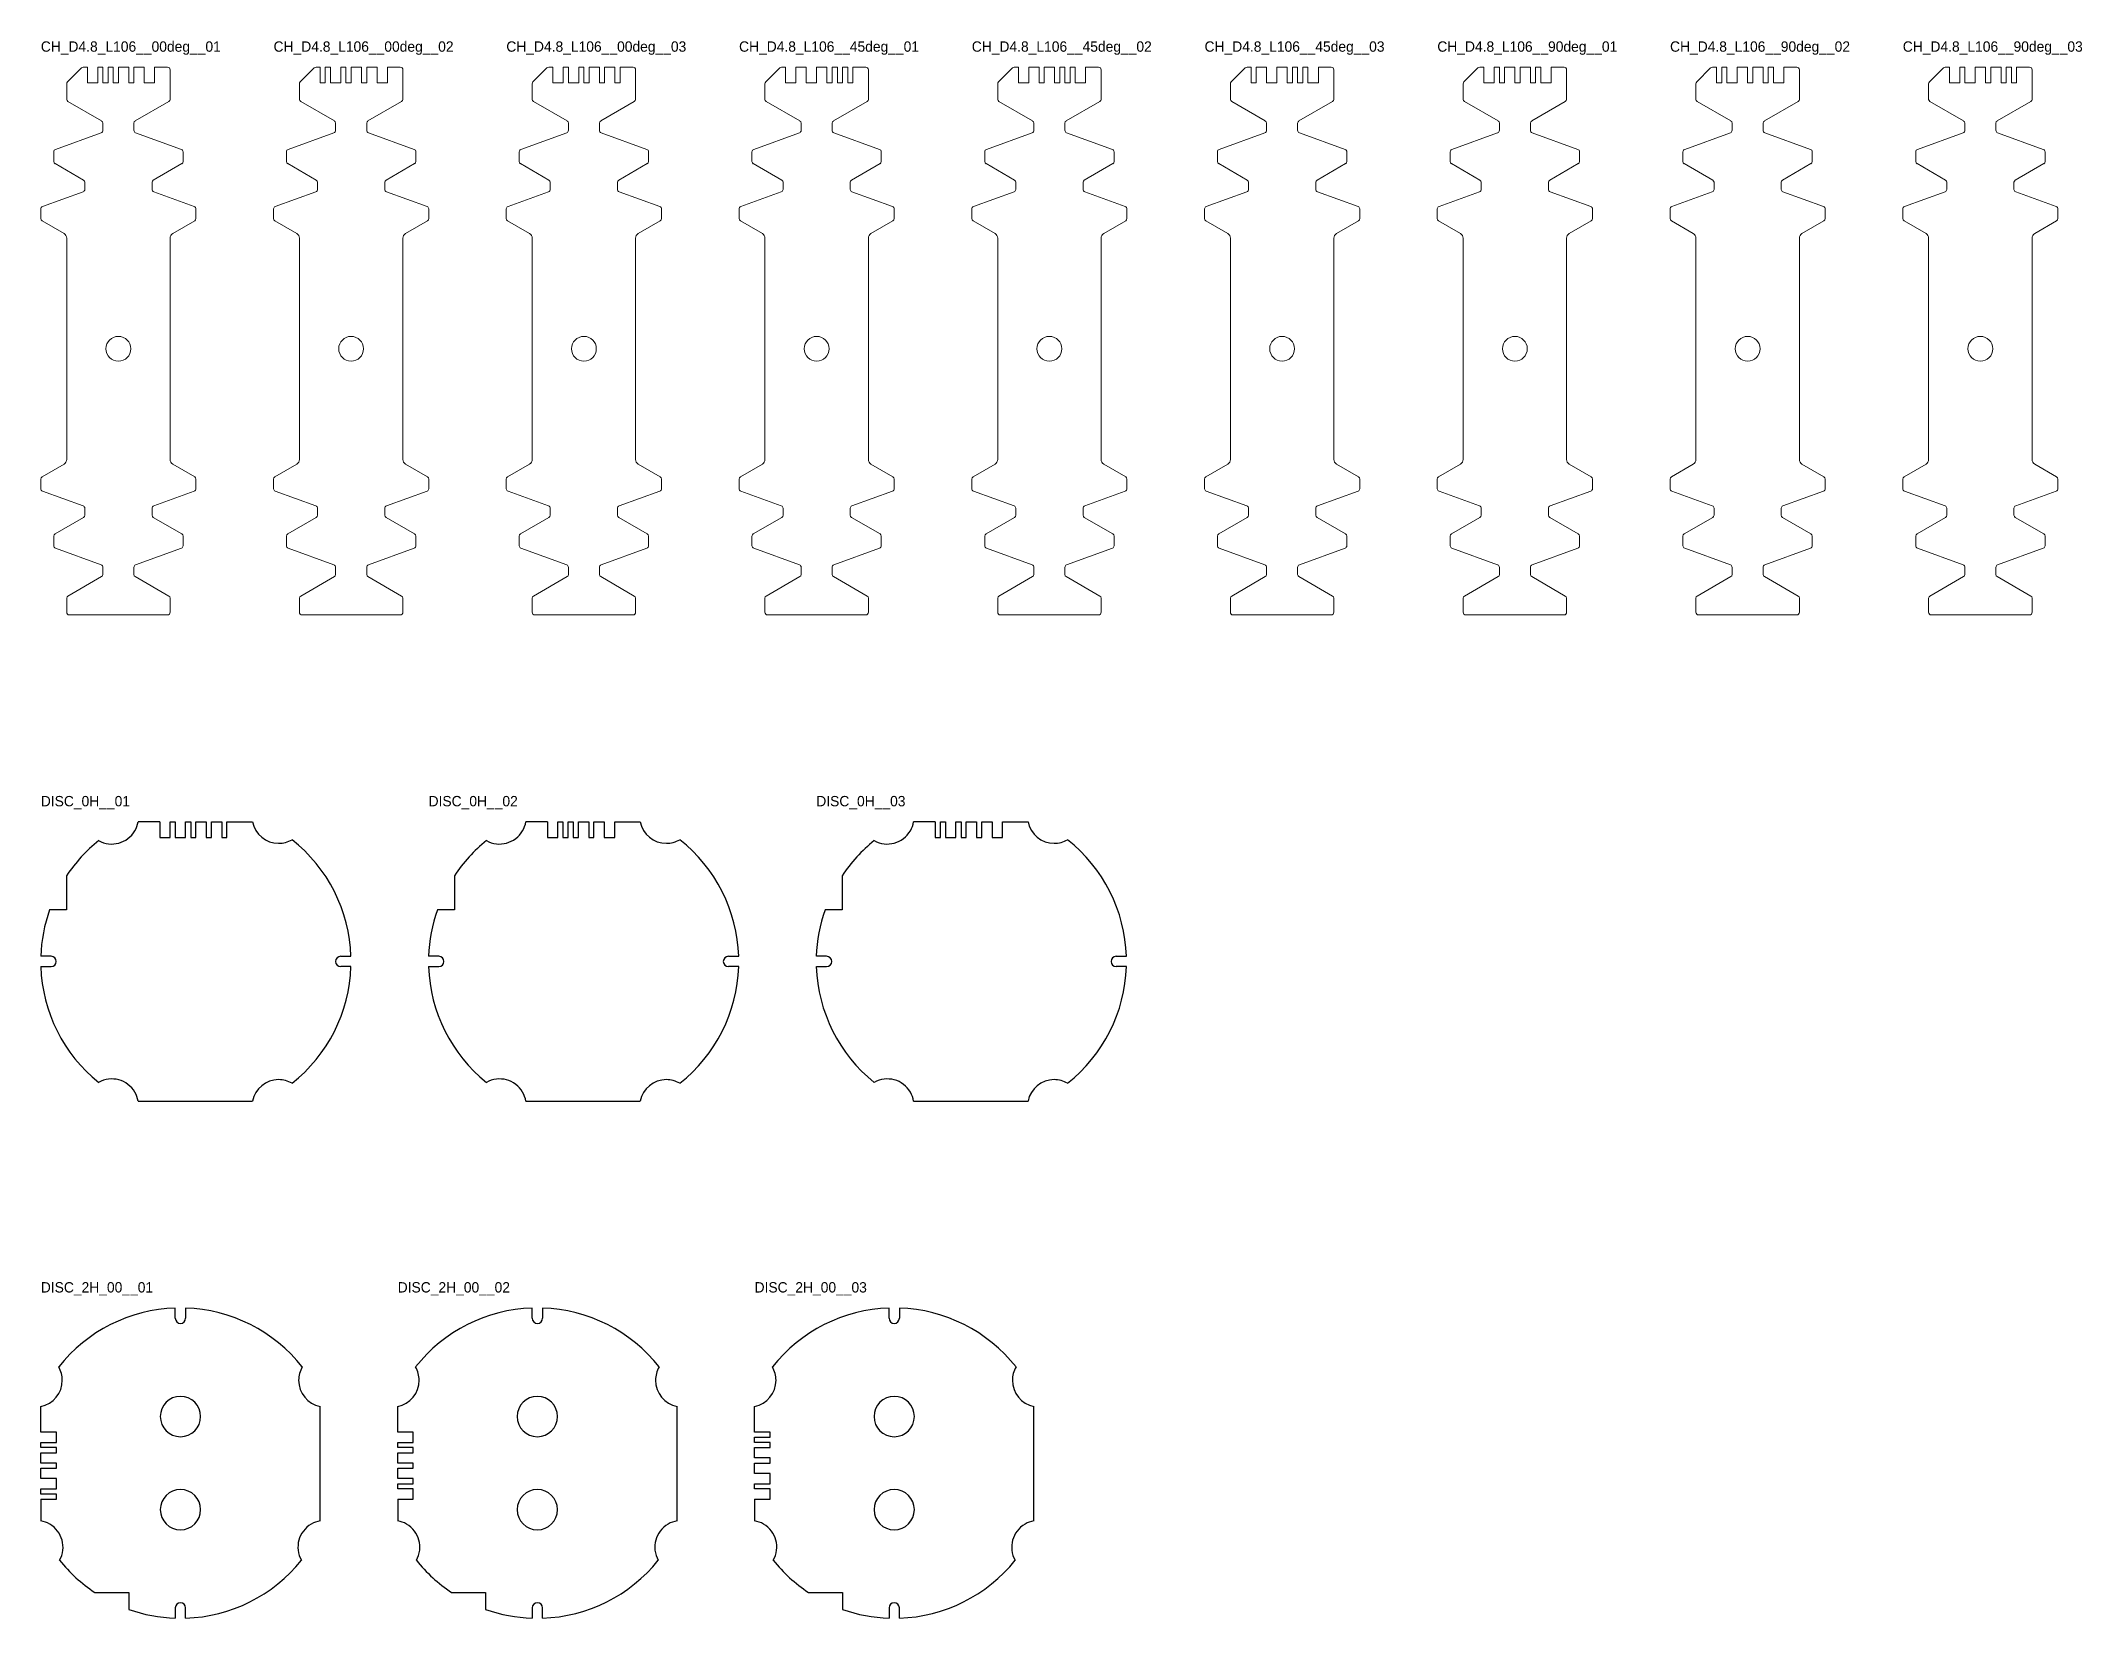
# Model space of a CAD drawing. Header units: millimetres. Extents: x 0 to 885, y -1242 to 5.
# Drawn here: x 0 to 394.7, y -299.9 to 5.1 of the extents above; entities that cross this region are included whole.
import ezdxf

# ---------------------------------------------------------------- set-up
doc = ezdxf.new("R2010")
doc.units = ezdxf.units.MM
for name, color, linetype in [('LABEL', 7, 'Continuous'), ('Q3_NORMAL', 3, 'Continuous'), ('Q4_MEDIUM', 4, 'Continuous'), ('Q5_HIGH', 5, 'Continuous')]:
    doc.layers.add(name, color=color, linetype=linetype)

msp = doc.modelspace()

# ---------------------------------------------------------------- texts
at = {"layer": 'LABEL'}
for s, p in [('CH_D4.8_L106__00deg__01', (0, 3)), ('CH_D4.8_L106__00deg__02', (45, 3)), ('CH_D4.8_L106__00deg__03', (90, 3)), ('CH_D4.8_L106__45deg__01', (135, 3)), ('CH_D4.8_L106__45deg__02', (180, 3)), ('CH_D4.8_L106__45deg__03', (225, 3)), ('CH_D4.8_L106__90deg__01', (270, 3)), ('CH_D4.8_L106__90deg__02', (315, 3)), ('CH_D4.8_L106__90deg__03', (360, 3)), ('DISC_0H__01', (0, -142.89)), ('DISC_0H__02', (74.97, -142.89)), ('DISC_0H__03', (149.93, -142.89)), ('DISC_2H_00__01', (0, -236.89)), ('DISC_2H_00__02', (69, -236.89)), ('DISC_2H_00__03', (138, -236.89))]:
    msp.add_text(s, height=2, dxfattribs=at).set_placement(p)

# ---------------------------------------------------------------- blocks, each defined once
blk = doc.blocks.new('CH_D4.8_L106__00deg__01')
at = {"layer": 'Q3_NORMAL', "color": 3, "lineweight": 13}
for p, q in [((-9.85, 50.09), (-7.15, 52.8)), ((-6.79, 52.94), (-6, 52.94)), ((7, 52.94), (9.5, 52.94))]:
    blk.add_line(p, q, dxfattribs=at)
at = {"layer": 'Q3_NORMAL', "color": 3, "linetype": 'Continuous', "lineweight": 13}
for p, q in [((10, 52.44), (10, 46.73)), ((-10, 49.74), (-10, 46.73)), ((-3.33, 40.28), (-12.17, 37.06)), ((-3, 42.11), (-3, 40.75)), ((3, 42.11), (3, 40.75)), ((3.33, 40.28), (12.17, 37.06)), ((-12.5, 36.59), (-12.5, 34.73)), ((12.5, 36.59), (12.5, 34.73)), ((-6.83, 28.86), (-14.67, 26.01)), ((-6.5, 30.69), (-6.5, 29.33)), ((6.5, 30.69), (6.5, 29.33)), ((6.83, 28.86), (14.67, 26.01)), ((-15, 25.54), (-15, 23.68)), ((15, 25.54), (15, 23.68)), ((-15, -28.54), (-15, -26.68)), ((15, -28.54), (15, -26.68)), ((-6.83, -31.86), (-14.67, -29.01)), ((6.83, -31.86), (14.67, -29.01)), ((-6.5, -33.69), (-6.5, -32.33)), ((6.5, -33.69), (6.5, -32.33)), ((-12.5, -39.59), (-12.5, -37.73)), ((12.5, -39.59), (12.5, -37.73)), ((-3.33, -43.28), (-12.17, -40.06)), ((3.33, -43.28), (12.17, -40.06)), ((-3, -45.11), (-3, -43.75)), ((3, -45.11), (3, -43.75)), ((-10, -52.44), (-10, -49.73)), ((10, -52.44), (10, -49.73)), ((9.5, -52.94), (-9.5, -52.94))]:
    blk.add_line(p, q, dxfattribs=at)
at = {"layer": 'Q3_NORMAL', "color": 3, "lineweight": 13}
for centre, start, end in [((-6.79, 52.44), 90, 135), ((9.5, 52.44), 0, 90), ((-9.5, 49.74), 135, 180)]:
    blk.add_arc(centre, 0.5, start, end, dxfattribs=at)
at = {"layer": 'Q3_NORMAL', "color": 3, "linetype": 'Continuous', "lineweight": 13}
for centre, start, end in [((-9.5, 46.73), 180, -120), ((9.5, 46.73), -60, 0), ((-3.5, 40.75), -70, 0), ((-3.5, 42.11), 0, 60), ((3.5, 42.11), 120, 180), ((3.5, 40.75), 180, -110), ((-12, 36.59), 110, 180), ((12, 36.59), 0, 70), ((-12, 34.73), 180, -120), ((12, 34.73), -60, 0), ((-7, 29.33), -70, 0), ((-7, 30.69), 0, 60), ((7, 30.69), 120, 180), ((7, 29.33), 180, -110), ((-14.5, 25.54), 110, 180), ((14.5, 25.54), 0, 70), ((-14.5, 23.68), 180, -120), ((14.5, 23.68), -60, 0), ((-14.5, -26.68), 120, 180), ((14.5, -26.68), 0, 60), ((-14.5, -28.54), 180, -110), ((14.5, -28.54), -70, 0), ((-7, -32.33), 0, 70), ((-7, -33.69), -60, 0), ((7, -32.33), 110, 180), ((7, -33.69), 180, -120), ((-12, -37.73), 120, 180), ((12, -37.73), 0, 60), ((-12, -39.59), 180, -110), ((-3.5, -43.75), 0, 70), ((3.5, -43.75), 110, 180), ((12, -39.59), -70, 0), ((-3.5, -45.11), -60, 0), ((3.5, -45.11), 180, -120), ((-9.5, -49.73), 120, 180), ((9.5, -49.73), 0, 60), ((-9.5, -52.44), 180, -90), ((9.5, -52.44), -90, 0)]:
    blk.add_arc(centre, 0.5, start, end, dxfattribs=at)
at = {"layer": 'Q4_MEDIUM', "color": 4, "linetype": 'Continuous', "lineweight": 13}
for p, q in [((-9.75, 46.3), (-3.25, 42.55)), ((9.75, 46.3), (3.25, 42.55)), ((-12.25, 34.3), (-6.75, 31.12)), ((12.25, 34.3), (6.75, 31.12)), ((-14.75, 23.24), (-10.5, 20.79)), ((-10, 19.92), (-10, -22.92)), ((10, 19.92), (10, -22.92)), ((14.75, 23.24), (10.5, 20.79)), ((-14.75, -26.24), (-10.5, -23.79)), ((14.75, -26.24), (10.5, -23.79)), ((-12.25, -37.3), (-6.75, -34.12)), ((12.25, -37.3), (6.75, -34.12)), ((-9.75, -49.3), (-3.25, -45.55)), ((9.75, -49.3), (3.25, -45.55))]:
    blk.add_line(p, q, dxfattribs=at)
for centre, start, end in [((-11, 19.92), 0, 60), ((11, 19.92), 120, 180), ((-11, -22.92), -60, 0), ((11, -22.92), 180, -120)]:
    blk.add_arc(centre, 1, start, end, dxfattribs=at)
at = {"layer": 'Q5_HIGH', "color": 5, "lineweight": 13}
for p, q in [((-6, 52.94), (-6, 49.94)), ((-4, 49.94), (-4, 52.94)), ((-4, 52.94), (-3, 52.94)), ((-3, 52.94), (-3, 49.94)), ((-2, 49.94), (-2, 52.94)), ((-2, 52.94), (-1, 52.94)), ((-1, 52.94), (-1, 49.94)), ((0, 49.94), (0, 52.94)), ((0, 52.94), (2, 52.94)), ((2, 52.94), (2, 49.94)), ((3, 49.94), (3, 52.94)), ((3, 52.94), (5, 52.94)), ((5, 52.94), (5, 49.94)), ((7, 49.94), (7, 52.94)), ((-6, 49.94), (-4, 49.94)), ((-3, 49.94), (-2, 49.94)), ((-1, 49.94), (0, 49.94)), ((2, 49.94), (3, 49.94)), ((5, 49.94), (7, 49.94))]:
    blk.add_line(p, q, dxfattribs=at)
at = {"layer": 'Q5_HIGH', "color": 5, "linetype": 'Continuous', "lineweight": 13}
blk.add_circle((0, -1.5), 2.4, dxfattribs=at)
blk = doc.blocks.new('CH_D4.8_L106__00deg__02')
at = {"layer": 'Q3_NORMAL', "color": 3, "lineweight": 13}
for p, q in [((-9.85, 50.09), (-7.15, 52.8)), ((-6.79, 52.94), (-6, 52.94)), ((7, 52.94), (9.5, 52.94))]:
    blk.add_line(p, q, dxfattribs=at)
at = {"layer": 'Q3_NORMAL', "color": 3, "linetype": 'Continuous', "lineweight": 13}
for p, q in [((10, 52.44), (10, 46.73)), ((-10, 49.74), (-10, 46.73)), ((-3.33, 40.28), (-12.17, 37.06)), ((-3, 42.11), (-3, 40.75)), ((3, 42.11), (3, 40.75)), ((3.33, 40.28), (12.17, 37.06)), ((-12.5, 36.59), (-12.5, 34.73)), ((12.5, 36.59), (12.5, 34.73)), ((-6.83, 28.86), (-14.67, 26.01)), ((-6.5, 30.69), (-6.5, 29.33)), ((6.5, 30.69), (6.5, 29.33)), ((6.83, 28.86), (14.67, 26.01)), ((-15, 25.54), (-15, 23.68)), ((15, 25.54), (15, 23.68)), ((-15, -28.54), (-15, -26.68)), ((15, -28.54), (15, -26.68)), ((-6.83, -31.86), (-14.67, -29.01)), ((6.83, -31.86), (14.67, -29.01)), ((-6.5, -33.69), (-6.5, -32.33)), ((6.5, -33.69), (6.5, -32.33)), ((-12.5, -39.59), (-12.5, -37.73)), ((12.5, -39.59), (12.5, -37.73)), ((-3.33, -43.28), (-12.17, -40.06)), ((3.33, -43.28), (12.17, -40.06)), ((-3, -45.11), (-3, -43.75)), ((3, -45.11), (3, -43.75)), ((-10, -52.44), (-10, -49.73)), ((10, -52.44), (10, -49.73)), ((9.5, -52.94), (-9.5, -52.94))]:
    blk.add_line(p, q, dxfattribs=at)
at = {"layer": 'Q3_NORMAL', "color": 3, "lineweight": 13}
for centre, start, end in [((-6.79, 52.44), 90, 135), ((9.5, 52.44), 0, 90), ((-9.5, 49.74), 135, 180)]:
    blk.add_arc(centre, 0.5, start, end, dxfattribs=at)
at = {"layer": 'Q3_NORMAL', "color": 3, "linetype": 'Continuous', "lineweight": 13}
for centre, start, end in [((-9.5, 46.73), 180, -120), ((9.5, 46.73), -60, 0), ((-3.5, 40.75), -70, 0), ((-3.5, 42.11), 0, 60), ((3.5, 42.11), 120, 180), ((3.5, 40.75), 180, -110), ((-12, 36.59), 110, 180), ((12, 36.59), 0, 70), ((-12, 34.73), 180, -120), ((12, 34.73), -60, 0), ((-7, 29.33), -70, 0), ((-7, 30.69), 0, 60), ((7, 30.69), 120, 180), ((7, 29.33), 180, -110), ((-14.5, 25.54), 110, 180), ((14.5, 25.54), 0, 70), ((-14.5, 23.68), 180, -120), ((14.5, 23.68), -60, 0), ((-14.5, -26.68), 120, 180), ((14.5, -26.68), 0, 60), ((-14.5, -28.54), 180, -110), ((14.5, -28.54), -70, 0), ((-7, -32.33), 0, 70), ((-7, -33.69), -60, 0), ((7, -32.33), 110, 180), ((7, -33.69), 180, -120), ((-12, -37.73), 120, 180), ((12, -37.73), 0, 60), ((-12, -39.59), 180, -110), ((-3.5, -43.75), 0, 70), ((3.5, -43.75), 110, 180), ((12, -39.59), -70, 0), ((-3.5, -45.11), -60, 0), ((3.5, -45.11), 180, -120), ((-9.5, -49.73), 120, 180), ((9.5, -49.73), 0, 60), ((-9.5, -52.44), 180, -90), ((9.5, -52.44), -90, 0)]:
    blk.add_arc(centre, 0.5, start, end, dxfattribs=at)
at = {"layer": 'Q4_MEDIUM', "color": 4, "linetype": 'Continuous', "lineweight": 13}
for p, q in [((-9.75, 46.3), (-3.25, 42.55)), ((9.75, 46.3), (3.25, 42.55)), ((-12.25, 34.3), (-6.75, 31.12)), ((12.25, 34.3), (6.75, 31.12)), ((-14.75, 23.24), (-10.5, 20.79)), ((-10, 19.92), (-10, -22.92)), ((10, 19.92), (10, -22.92)), ((14.75, 23.24), (10.5, 20.79)), ((-14.75, -26.24), (-10.5, -23.79)), ((14.75, -26.24), (10.5, -23.79)), ((-12.25, -37.3), (-6.75, -34.12)), ((12.25, -37.3), (6.75, -34.12)), ((-9.75, -49.3), (-3.25, -45.55)), ((9.75, -49.3), (3.25, -45.55))]:
    blk.add_line(p, q, dxfattribs=at)
for centre, start, end in [((-11, 19.92), 0, 60), ((11, 19.92), 120, 180), ((-11, -22.92), -60, 0), ((11, -22.92), 180, -120)]:
    blk.add_arc(centre, 1, start, end, dxfattribs=at)
at = {"layer": 'Q5_HIGH', "color": 5, "lineweight": 13}
for p, q in [((-6, 52.94), (-6, 49.94)), ((-5, 49.94), (-5, 52.94)), ((-5, 52.94), (-4, 52.94)), ((-4, 52.94), (-4, 49.94)), ((-2, 49.94), (-2, 52.94)), ((-2, 52.94), (-1, 52.94)), ((-1, 52.94), (-1, 49.94)), ((0, 49.94), (0, 52.94)), ((0, 52.94), (2, 52.94)), ((2, 52.94), (2, 49.94)), ((3, 49.94), (3, 52.94)), ((3, 52.94), (5, 52.94)), ((5, 52.94), (5, 49.94)), ((7, 49.94), (7, 52.94)), ((-6, 49.94), (-5, 49.94)), ((-4, 49.94), (-2, 49.94)), ((-1, 49.94), (0, 49.94)), ((2, 49.94), (3, 49.94)), ((5, 49.94), (7, 49.94))]:
    blk.add_line(p, q, dxfattribs=at)
at = {"layer": 'Q5_HIGH', "color": 5, "linetype": 'Continuous', "lineweight": 13}
blk.add_circle((0, -1.5), 2.4, dxfattribs=at)
blk = doc.blocks.new('CH_D4.8_L106__00deg__03')
at = {"layer": 'Q3_NORMAL', "color": 3, "lineweight": 13}
for p, q in [((-9.85, 50.09), (-7.15, 52.8)), ((-6.79, 52.94), (-6, 52.94)), ((7, 52.94), (9.5, 52.94))]:
    blk.add_line(p, q, dxfattribs=at)
at = {"layer": 'Q3_NORMAL', "color": 3, "linetype": 'Continuous', "lineweight": 13}
for p, q in [((10, 52.44), (10, 46.73)), ((-10, 49.74), (-10, 46.73)), ((-3.33, 40.28), (-12.17, 37.06)), ((-3, 42.11), (-3, 40.75)), ((3, 42.11), (3, 40.75)), ((3.33, 40.28), (12.17, 37.06)), ((-12.5, 36.59), (-12.5, 34.73)), ((12.5, 36.59), (12.5, 34.73)), ((-6.83, 28.86), (-14.67, 26.01)), ((-6.5, 30.69), (-6.5, 29.33)), ((6.5, 30.69), (6.5, 29.33)), ((6.83, 28.86), (14.67, 26.01)), ((-15, 25.54), (-15, 23.68)), ((15, 25.54), (15, 23.68)), ((-15, -28.54), (-15, -26.68)), ((15, -28.54), (15, -26.68)), ((-6.83, -31.86), (-14.67, -29.01)), ((6.83, -31.86), (14.67, -29.01)), ((-6.5, -33.69), (-6.5, -32.33)), ((6.5, -33.69), (6.5, -32.33)), ((-12.5, -39.59), (-12.5, -37.73)), ((12.5, -39.59), (12.5, -37.73)), ((-3.33, -43.28), (-12.17, -40.06)), ((3.33, -43.28), (12.17, -40.06)), ((-3, -45.11), (-3, -43.75)), ((3, -45.11), (3, -43.75)), ((-10, -52.44), (-10, -49.73)), ((10, -52.44), (10, -49.73)), ((9.5, -52.94), (-9.5, -52.94))]:
    blk.add_line(p, q, dxfattribs=at)
at = {"layer": 'Q3_NORMAL', "color": 3, "lineweight": 13}
for centre, start, end in [((-6.79, 52.44), 90, 135), ((9.5, 52.44), 0, 90), ((-9.5, 49.74), 135, 180)]:
    blk.add_arc(centre, 0.5, start, end, dxfattribs=at)
at = {"layer": 'Q3_NORMAL', "color": 3, "linetype": 'Continuous', "lineweight": 13}
for centre, start, end in [((-9.5, 46.73), 180, -120), ((9.5, 46.73), -60, 0), ((-3.5, 40.75), -70, 0), ((-3.5, 42.11), 0, 60), ((3.5, 42.11), 120, 180), ((3.5, 40.75), 180, -110), ((-12, 36.59), 110, 180), ((12, 36.59), 0, 70), ((-12, 34.73), 180, -120), ((12, 34.73), -60, 0), ((-7, 29.33), -70, 0), ((-7, 30.69), 0, 60), ((7, 30.69), 120, 180), ((7, 29.33), 180, -110), ((-14.5, 25.54), 110, 180), ((14.5, 25.54), 0, 70), ((-14.5, 23.68), 180, -120), ((14.5, 23.68), -60, 0), ((-14.5, -26.68), 120, 180), ((14.5, -26.68), 0, 60), ((-14.5, -28.54), 180, -110), ((14.5, -28.54), -70, 0), ((-7, -32.33), 0, 70), ((-7, -33.69), -60, 0), ((7, -32.33), 110, 180), ((7, -33.69), 180, -120), ((-12, -37.73), 120, 180), ((12, -37.73), 0, 60), ((-12, -39.59), 180, -110), ((-3.5, -43.75), 0, 70), ((3.5, -43.75), 110, 180), ((12, -39.59), -70, 0), ((-3.5, -45.11), -60, 0), ((3.5, -45.11), 180, -120), ((-9.5, -49.73), 120, 180), ((9.5, -49.73), 0, 60), ((-9.5, -52.44), 180, -90), ((9.5, -52.44), -90, 0)]:
    blk.add_arc(centre, 0.5, start, end, dxfattribs=at)
at = {"layer": 'Q4_MEDIUM', "color": 4, "linetype": 'Continuous', "lineweight": 13}
for p, q in [((-9.75, 46.3), (-3.25, 42.55)), ((9.75, 46.3), (3.25, 42.55)), ((-12.25, 34.3), (-6.75, 31.12)), ((12.25, 34.3), (6.75, 31.12)), ((-14.75, 23.24), (-10.5, 20.79)), ((-10, 19.92), (-10, -22.92)), ((10, 19.92), (10, -22.92)), ((14.75, 23.24), (10.5, 20.79)), ((-14.75, -26.24), (-10.5, -23.79)), ((14.75, -26.24), (10.5, -23.79)), ((-12.25, -37.3), (-6.75, -34.12)), ((12.25, -37.3), (6.75, -34.12)), ((-9.75, -49.3), (-3.25, -45.55)), ((9.75, -49.3), (3.25, -45.55))]:
    blk.add_line(p, q, dxfattribs=at)
for centre, start, end in [((-11, 19.92), 0, 60), ((11, 19.92), 120, 180), ((-11, -22.92), -60, 0), ((11, -22.92), 180, -120)]:
    blk.add_arc(centre, 1, start, end, dxfattribs=at)
at = {"layer": 'Q5_HIGH', "color": 5, "lineweight": 13}
for p, q in [((-6, 52.94), (-6, 49.94)), ((-4, 49.94), (-4, 52.94)), ((-4, 52.94), (-3, 52.94)), ((-3, 52.94), (-3, 49.94)), ((-1, 49.94), (-1, 52.94)), ((-1, 52.94), (0, 52.94)), ((0, 52.94), (0, 49.94)), ((1, 49.94), (1, 52.94)), ((1, 52.94), (3, 52.94)), ((3, 52.94), (3, 49.94)), ((4, 49.94), (4, 52.94)), ((4, 52.94), (6, 52.94)), ((6, 52.94), (6, 49.94)), ((7, 49.94), (7, 52.94)), ((-6, 49.94), (-4, 49.94)), ((-3, 49.94), (-1, 49.94)), ((0, 49.94), (1, 49.94)), ((3, 49.94), (4, 49.94)), ((6, 49.94), (7, 49.94))]:
    blk.add_line(p, q, dxfattribs=at)
at = {"layer": 'Q5_HIGH', "color": 5, "linetype": 'Continuous', "lineweight": 13}
blk.add_circle((0, -1.5), 2.4, dxfattribs=at)
blk = doc.blocks.new('CH_D4.8_L106__45deg__01')
at = {"layer": 'Q3_NORMAL', "color": 3, "lineweight": 13}
for p, q in [((-9.85, 50.09), (-7.15, 52.8)), ((-6.79, 52.94), (-6, 52.94)), ((7, 52.94), (9.5, 52.94))]:
    blk.add_line(p, q, dxfattribs=at)
at = {"layer": 'Q3_NORMAL', "color": 3, "linetype": 'Continuous', "lineweight": 13}
for p, q in [((10, 52.44), (10, 46.73)), ((-10, 49.74), (-10, 46.73)), ((-3.33, 40.28), (-12.17, 37.06)), ((-3, 42.11), (-3, 40.75)), ((3, 42.11), (3, 40.75)), ((3.33, 40.28), (12.17, 37.06)), ((-12.5, 36.59), (-12.5, 34.73)), ((12.5, 36.59), (12.5, 34.73)), ((-6.83, 28.86), (-14.67, 26.01)), ((-6.5, 30.69), (-6.5, 29.33)), ((6.5, 30.69), (6.5, 29.33)), ((6.83, 28.86), (14.67, 26.01)), ((-15, 25.54), (-15, 23.68)), ((15, 25.54), (15, 23.68)), ((-15, -28.54), (-15, -26.68)), ((15, -28.54), (15, -26.68)), ((-6.83, -31.86), (-14.67, -29.01)), ((6.83, -31.86), (14.67, -29.01)), ((-6.5, -33.69), (-6.5, -32.33)), ((6.5, -33.69), (6.5, -32.33)), ((-12.5, -39.59), (-12.5, -37.73)), ((12.5, -39.59), (12.5, -37.73)), ((-3.33, -43.28), (-12.17, -40.06)), ((3.33, -43.28), (12.17, -40.06)), ((-3, -45.11), (-3, -43.75)), ((3, -45.11), (3, -43.75)), ((-10, -52.44), (-10, -49.73)), ((10, -52.44), (10, -49.73)), ((9.5, -52.94), (-9.5, -52.94))]:
    blk.add_line(p, q, dxfattribs=at)
at = {"layer": 'Q3_NORMAL', "color": 3, "lineweight": 13}
for centre, start, end in [((-6.79, 52.44), 90, 135), ((9.5, 52.44), 0, 90), ((-9.5, 49.74), 135, 180)]:
    blk.add_arc(centre, 0.5, start, end, dxfattribs=at)
at = {"layer": 'Q3_NORMAL', "color": 3, "linetype": 'Continuous', "lineweight": 13}
for centre, start, end in [((-9.5, 46.73), 180, -120), ((9.5, 46.73), -60, 0), ((-3.5, 40.75), -70, 0), ((-3.5, 42.11), 0, 60), ((3.5, 42.11), 120, 180), ((3.5, 40.75), 180, -110), ((-12, 36.59), 110, 180), ((12, 36.59), 0, 70), ((-12, 34.73), 180, -120), ((12, 34.73), -60, 0), ((-7, 29.33), -70, 0), ((-7, 30.69), 0, 60), ((7, 30.69), 120, 180), ((7, 29.33), 180, -110), ((-14.5, 25.54), 110, 180), ((14.5, 25.54), 0, 70), ((-14.5, 23.68), 180, -120), ((14.5, 23.68), -60, 0), ((-14.5, -26.68), 120, 180), ((14.5, -26.68), 0, 60), ((-14.5, -28.54), 180, -110), ((14.5, -28.54), -70, 0), ((-7, -32.33), 0, 70), ((-7, -33.69), -60, 0), ((7, -32.33), 110, 180), ((7, -33.69), 180, -120), ((-12, -37.73), 120, 180), ((12, -37.73), 0, 60), ((-12, -39.59), 180, -110), ((-3.5, -43.75), 0, 70), ((3.5, -43.75), 110, 180), ((12, -39.59), -70, 0), ((-3.5, -45.11), -60, 0), ((3.5, -45.11), 180, -120), ((-9.5, -49.73), 120, 180), ((9.5, -49.73), 0, 60), ((-9.5, -52.44), 180, -90), ((9.5, -52.44), -90, 0)]:
    blk.add_arc(centre, 0.5, start, end, dxfattribs=at)
at = {"layer": 'Q4_MEDIUM', "color": 4, "linetype": 'Continuous', "lineweight": 13}
for p, q in [((-9.75, 46.3), (-3.25, 42.55)), ((9.75, 46.3), (3.25, 42.55)), ((-12.25, 34.3), (-6.75, 31.12)), ((12.25, 34.3), (6.75, 31.12)), ((-14.75, 23.24), (-10.5, 20.79)), ((-10, 19.92), (-10, -22.92)), ((10, 19.92), (10, -22.92)), ((14.75, 23.24), (10.5, 20.79)), ((-14.75, -26.24), (-10.5, -23.79)), ((14.75, -26.24), (10.5, -23.79)), ((-12.25, -37.3), (-6.75, -34.13)), ((12.25, -37.3), (6.75, -34.13)), ((-9.75, -49.3), (-3.25, -45.55)), ((9.75, -49.3), (3.25, -45.55))]:
    blk.add_line(p, q, dxfattribs=at)
for centre, start, end in [((-11, 19.92), 0, 60), ((11, 19.92), 120, 180), ((-11, -22.92), -60, 0), ((11, -22.92), 180, -120)]:
    blk.add_arc(centre, 1, start, end, dxfattribs=at)
at = {"layer": 'Q5_HIGH', "color": 5, "lineweight": 13}
for p, q in [((-6, 52.94), (-6, 49.94)), ((-4, 49.94), (-4, 52.94)), ((-4, 52.94), (-2, 52.94)), ((-2, 52.94), (-2, 49.94)), ((0, 49.94), (0, 52.94)), ((0, 52.94), (2, 52.94)), ((2, 52.94), (2, 49.94)), ((3, 49.94), (3, 52.94)), ((3, 52.94), (4, 52.94)), ((4, 52.94), (4, 49.94)), ((5, 49.94), (5, 52.94)), ((5, 52.94), (6, 52.94)), ((6, 52.94), (6, 49.94)), ((7, 49.94), (7, 52.94)), ((-6, 49.94), (-4, 49.94)), ((-2, 49.94), (0, 49.94)), ((2, 49.94), (3, 49.94)), ((4, 49.94), (5, 49.94)), ((6, 49.94), (7, 49.94))]:
    blk.add_line(p, q, dxfattribs=at)
at = {"layer": 'Q5_HIGH', "color": 5, "linetype": 'Continuous', "lineweight": 13}
blk.add_circle((0, -1.5), 2.4, dxfattribs=at)
blk = doc.blocks.new('CH_D4.8_L106__45deg__02')
at = {"layer": 'Q3_NORMAL', "color": 3, "lineweight": 13}
for p, q in [((-9.85, 50.09), (-7.15, 52.8)), ((-6.79, 52.94), (-6, 52.94)), ((7, 52.94), (9.5, 52.94))]:
    blk.add_line(p, q, dxfattribs=at)
at = {"layer": 'Q3_NORMAL', "color": 3, "linetype": 'Continuous', "lineweight": 13}
for p, q in [((10, 52.44), (10, 46.73)), ((-10, 49.74), (-10, 46.73)), ((-3.33, 40.28), (-12.17, 37.06)), ((-3, 42.11), (-3, 40.75)), ((3, 42.11), (3, 40.75)), ((3.33, 40.28), (12.17, 37.06)), ((-12.5, 36.59), (-12.5, 34.73)), ((12.5, 36.59), (12.5, 34.73)), ((-6.83, 28.86), (-14.67, 26.01)), ((-6.5, 30.69), (-6.5, 29.33)), ((6.5, 30.69), (6.5, 29.33)), ((6.83, 28.86), (14.67, 26.01)), ((-15, 25.54), (-15, 23.68)), ((15, 25.54), (15, 23.68)), ((-15, -28.54), (-15, -26.68)), ((15, -28.54), (15, -26.68)), ((-6.83, -31.86), (-14.67, -29.01)), ((6.83, -31.86), (14.67, -29.01)), ((-6.5, -33.69), (-6.5, -32.33)), ((6.5, -33.69), (6.5, -32.33)), ((-12.5, -39.59), (-12.5, -37.73)), ((12.5, -39.59), (12.5, -37.73)), ((-3.33, -43.28), (-12.17, -40.06)), ((3.33, -43.28), (12.17, -40.06)), ((-3, -45.11), (-3, -43.75)), ((3, -45.11), (3, -43.75)), ((-10, -52.44), (-10, -49.73)), ((10, -52.44), (10, -49.73)), ((9.5, -52.94), (-9.5, -52.94))]:
    blk.add_line(p, q, dxfattribs=at)
at = {"layer": 'Q3_NORMAL', "color": 3, "lineweight": 13}
for centre, start, end in [((-6.79, 52.44), 90, 135), ((9.5, 52.44), 0, 90), ((-9.5, 49.74), 135, 180)]:
    blk.add_arc(centre, 0.5, start, end, dxfattribs=at)
at = {"layer": 'Q3_NORMAL', "color": 3, "linetype": 'Continuous', "lineweight": 13}
for centre, start, end in [((-9.5, 46.73), 180, -120), ((9.5, 46.73), -60, 0), ((-3.5, 40.75), -70, 0), ((-3.5, 42.11), 0, 60), ((3.5, 42.11), 120, 180), ((3.5, 40.75), 180, -110), ((-12, 36.59), 110, 180), ((12, 36.59), 0, 70), ((-12, 34.73), 180, -120), ((12, 34.73), -60, 0), ((-7, 29.33), -70, 0), ((-7, 30.69), 0, 60), ((7, 30.69), 120, 180), ((7, 29.33), 180, -110), ((-14.5, 25.54), 110, 180), ((14.5, 25.54), 0, 70), ((-14.5, 23.68), 180, -120), ((14.5, 23.68), -60, 0), ((-14.5, -26.68), 120, 180), ((14.5, -26.68), 0, 60), ((-14.5, -28.54), 180, -110), ((14.5, -28.54), -70, 0), ((-7, -32.33), 0, 70), ((-7, -33.69), -60, 0), ((7, -32.33), 110, 180), ((7, -33.69), 180, -120), ((-12, -37.73), 120, 180), ((12, -37.73), 0, 60), ((-12, -39.59), 180, -110), ((-3.5, -43.75), 0, 70), ((3.5, -43.75), 110, 180), ((12, -39.59), -70, 0), ((-3.5, -45.11), -60, 0), ((3.5, -45.11), 180, -120), ((-9.5, -49.73), 120, 180), ((9.5, -49.73), 0, 60), ((-9.5, -52.44), 180, -90), ((9.5, -52.44), -90, 0)]:
    blk.add_arc(centre, 0.5, start, end, dxfattribs=at)
at = {"layer": 'Q4_MEDIUM', "color": 4, "linetype": 'Continuous', "lineweight": 13}
for p, q in [((-9.75, 46.3), (-3.25, 42.55)), ((9.75, 46.3), (3.25, 42.55)), ((-12.25, 34.3), (-6.75, 31.12)), ((12.25, 34.3), (6.75, 31.12)), ((-14.75, 23.24), (-10.5, 20.79)), ((-10, 19.92), (-10, -22.92)), ((10, 19.92), (10, -22.92)), ((14.75, 23.24), (10.5, 20.79)), ((-14.75, -26.24), (-10.5, -23.79)), ((14.75, -26.24), (10.5, -23.79)), ((-12.25, -37.3), (-6.75, -34.13)), ((12.25, -37.3), (6.75, -34.13)), ((-9.75, -49.3), (-3.25, -45.55)), ((9.75, -49.3), (3.25, -45.55))]:
    blk.add_line(p, q, dxfattribs=at)
for centre, start, end in [((-11, 19.92), 0, 60), ((11, 19.92), 120, 180), ((-11, -22.92), -60, 0), ((11, -22.92), 180, -120)]:
    blk.add_arc(centre, 1, start, end, dxfattribs=at)
at = {"layer": 'Q5_HIGH', "color": 5, "lineweight": 13}
for p, q in [((-6, 52.94), (-6, 49.94)), ((-4, 49.94), (-4, 52.94)), ((-4, 52.94), (-2, 52.94)), ((-2, 52.94), (-2, 49.94)), ((-1, 49.94), (-1, 52.94)), ((-1, 52.94), (1, 52.94)), ((1, 52.94), (1, 49.94)), ((2, 49.94), (2, 52.94)), ((2, 52.94), (3, 52.94)), ((3, 52.94), (3, 49.94)), ((4, 49.94), (4, 52.94)), ((4, 52.94), (5, 52.94)), ((5, 52.94), (5, 49.94)), ((7, 49.94), (7, 52.94)), ((-6, 49.94), (-4, 49.94)), ((-2, 49.94), (-1, 49.94)), ((1, 49.94), (2, 49.94)), ((3, 49.94), (4, 49.94)), ((5, 49.94), (7, 49.94))]:
    blk.add_line(p, q, dxfattribs=at)
at = {"layer": 'Q5_HIGH', "color": 5, "linetype": 'Continuous', "lineweight": 13}
blk.add_circle((0, -1.5), 2.4, dxfattribs=at)
blk = doc.blocks.new('CH_D4.8_L106__45deg__03')
at = {"layer": 'Q3_NORMAL', "color": 3, "lineweight": 13}
for p, q in [((-9.85, 50.09), (-7.15, 52.8)), ((-6.79, 52.94), (-6, 52.94)), ((7, 52.94), (9.5, 52.94))]:
    blk.add_line(p, q, dxfattribs=at)
at = {"layer": 'Q3_NORMAL', "color": 3, "linetype": 'Continuous', "lineweight": 13}
for p, q in [((10, 52.44), (10, 46.73)), ((-10, 49.74), (-10, 46.73)), ((-3.33, 40.28), (-12.17, 37.06)), ((-3, 42.11), (-3, 40.75)), ((3, 42.11), (3, 40.75)), ((3.33, 40.28), (12.17, 37.06)), ((-12.5, 36.59), (-12.5, 34.73)), ((12.5, 36.59), (12.5, 34.73)), ((-6.83, 28.86), (-14.67, 26.01)), ((-6.5, 30.69), (-6.5, 29.33)), ((6.5, 30.69), (6.5, 29.33)), ((6.83, 28.86), (14.67, 26.01)), ((-15, 25.54), (-15, 23.68)), ((15, 25.54), (15, 23.68)), ((-15, -28.54), (-15, -26.68)), ((15, -28.54), (15, -26.68)), ((-6.83, -31.86), (-14.67, -29.01)), ((6.83, -31.86), (14.67, -29.01)), ((-6.5, -33.69), (-6.5, -32.33)), ((6.5, -33.69), (6.5, -32.33)), ((-12.5, -39.59), (-12.5, -37.73)), ((12.5, -39.59), (12.5, -37.73)), ((-3.33, -43.28), (-12.17, -40.06)), ((3.33, -43.28), (12.17, -40.06)), ((-3, -45.11), (-3, -43.75)), ((3, -45.11), (3, -43.75)), ((-10, -52.44), (-10, -49.73)), ((10, -52.44), (10, -49.73)), ((9.5, -52.94), (-9.5, -52.94))]:
    blk.add_line(p, q, dxfattribs=at)
at = {"layer": 'Q3_NORMAL', "color": 3, "lineweight": 13}
for centre, start, end in [((-6.79, 52.44), 90, 135), ((9.5, 52.44), 0, 90), ((-9.5, 49.74), 135, 180)]:
    blk.add_arc(centre, 0.5, start, end, dxfattribs=at)
at = {"layer": 'Q3_NORMAL', "color": 3, "linetype": 'Continuous', "lineweight": 13}
for centre, start, end in [((-9.5, 46.73), 180, -120), ((9.5, 46.73), -60, 0), ((-3.5, 40.75), -70, 0), ((-3.5, 42.11), 0, 60), ((3.5, 42.11), 120, 180), ((3.5, 40.75), 180, -110), ((-12, 36.59), 110, 180), ((12, 36.59), 0, 70), ((-12, 34.73), 180, -120), ((12, 34.73), -60, 0), ((-7, 29.33), -70, 0), ((-7, 30.69), 0, 60), ((7, 30.69), 120, 180), ((7, 29.33), 180, -110), ((-14.5, 25.54), 110, 180), ((14.5, 25.54), 0, 70), ((-14.5, 23.68), 180, -120), ((14.5, 23.68), -60, 0), ((-14.5, -26.68), 120, 180), ((14.5, -26.68), 0, 60), ((-14.5, -28.54), 180, -110), ((14.5, -28.54), -70, 0), ((-7, -32.33), 0, 70), ((-7, -33.69), -60, 0), ((7, -32.33), 110, 180), ((7, -33.69), 180, -120), ((-12, -37.73), 120, 180), ((12, -37.73), 0, 60), ((-12, -39.59), 180, -110), ((-3.5, -43.75), 0, 70), ((3.5, -43.75), 110, 180), ((12, -39.59), -70, 0), ((-3.5, -45.11), -60, 0), ((3.5, -45.11), 180, -120), ((-9.5, -49.73), 120, 180), ((9.5, -49.73), 0, 60), ((-9.5, -52.44), 180, -90), ((9.5, -52.44), -90, 0)]:
    blk.add_arc(centre, 0.5, start, end, dxfattribs=at)
at = {"layer": 'Q4_MEDIUM', "color": 4, "linetype": 'Continuous', "lineweight": 13}
for p, q in [((-9.75, 46.3), (-3.25, 42.55)), ((9.75, 46.3), (3.25, 42.55)), ((-12.25, 34.3), (-6.75, 31.12)), ((12.25, 34.3), (6.75, 31.12)), ((-14.75, 23.24), (-10.5, 20.79)), ((-10, 19.92), (-10, -22.92)), ((10, 19.92), (10, -22.92)), ((14.75, 23.24), (10.5, 20.79)), ((-14.75, -26.24), (-10.5, -23.79)), ((14.75, -26.24), (10.5, -23.79)), ((-12.25, -37.3), (-6.75, -34.13)), ((12.25, -37.3), (6.75, -34.13)), ((-9.75, -49.3), (-3.25, -45.55)), ((9.75, -49.3), (3.25, -45.55))]:
    blk.add_line(p, q, dxfattribs=at)
for centre, start, end in [((-11, 19.92), 0, 60), ((11, 19.92), 120, 180), ((-11, -22.92), -60, 0), ((11, -22.92), 180, -120)]:
    blk.add_arc(centre, 1, start, end, dxfattribs=at)
at = {"layer": 'Q5_HIGH', "color": 5, "lineweight": 13}
for p, q in [((-6, 52.94), (-6, 49.94)), ((-5, 49.94), (-5, 52.94)), ((-5, 52.94), (-3, 52.94)), ((-3, 52.94), (-3, 49.94)), ((-1, 49.94), (-1, 52.94)), ((-1, 52.94), (1, 52.94)), ((1, 52.94), (1, 49.94)), ((2, 49.94), (2, 52.94)), ((2, 52.94), (3, 52.94)), ((3, 52.94), (3, 49.94)), ((4, 49.94), (4, 52.94)), ((4, 52.94), (5, 52.94)), ((5, 52.94), (5, 49.94)), ((7, 49.94), (7, 52.94)), ((-6, 49.94), (-5, 49.94)), ((-3, 49.94), (-1, 49.94)), ((1, 49.94), (2, 49.94)), ((3, 49.94), (4, 49.94)), ((5, 49.94), (7, 49.94))]:
    blk.add_line(p, q, dxfattribs=at)
at = {"layer": 'Q5_HIGH', "color": 5, "linetype": 'Continuous', "lineweight": 13}
blk.add_circle((0, -1.5), 2.4, dxfattribs=at)
blk = doc.blocks.new('CH_D4.8_L106__90deg__01')
at = {"layer": 'Q3_NORMAL', "color": 3, "lineweight": 13}
for p, q in [((-9.85, 50.09), (-7.15, 52.8)), ((-6.79, 52.94), (-6, 52.94)), ((7, 52.94), (9.5, 52.94))]:
    blk.add_line(p, q, dxfattribs=at)
at = {"layer": 'Q3_NORMAL', "color": 3, "linetype": 'Continuous', "lineweight": 13}
for p, q in [((10, 52.44), (10, 46.73)), ((-10, 49.74), (-10, 46.73)), ((-3.33, 40.28), (-12.17, 37.06)), ((-3, 42.11), (-3, 40.75)), ((3, 42.11), (3, 40.75)), ((3.33, 40.28), (12.17, 37.06)), ((-12.5, 36.59), (-12.5, 34.73)), ((12.5, 36.59), (12.5, 34.73)), ((-6.83, 28.86), (-14.67, 26.01)), ((-6.5, 30.69), (-6.5, 29.33)), ((6.5, 30.69), (6.5, 29.33)), ((6.83, 28.86), (14.67, 26.01)), ((-15, 25.54), (-15, 23.68)), ((15, 25.54), (15, 23.68)), ((-15, -28.54), (-15, -26.68)), ((15, -28.54), (15, -26.68)), ((-6.83, -31.86), (-14.67, -29.01)), ((6.83, -31.86), (14.67, -29.01)), ((-6.5, -33.69), (-6.5, -32.33)), ((6.5, -33.69), (6.5, -32.33)), ((-12.5, -39.59), (-12.5, -37.73)), ((12.5, -39.59), (12.5, -37.73)), ((-3.33, -43.28), (-12.17, -40.06)), ((3.33, -43.28), (12.17, -40.06)), ((-3, -45.11), (-3, -43.75)), ((3, -45.11), (3, -43.75)), ((-10, -52.44), (-10, -49.73)), ((10, -52.44), (10, -49.73)), ((9.5, -52.94), (-9.5, -52.94))]:
    blk.add_line(p, q, dxfattribs=at)
at = {"layer": 'Q3_NORMAL', "color": 3, "lineweight": 13}
for centre, start, end in [((-6.79, 52.44), 90, 135), ((9.5, 52.44), 0, 90), ((-9.5, 49.74), 135, 180)]:
    blk.add_arc(centre, 0.5, start, end, dxfattribs=at)
at = {"layer": 'Q3_NORMAL', "color": 3, "linetype": 'Continuous', "lineweight": 13}
for centre, start, end in [((-9.5, 46.73), 180, -120), ((9.5, 46.73), -60, 0), ((-3.5, 40.75), -70, 0), ((-3.5, 42.11), 0, 60), ((3.5, 42.11), 120, 180), ((3.5, 40.75), 180, -110), ((-12, 36.59), 110, 180), ((12, 36.59), 0, 70), ((-12, 34.73), 180, -120), ((12, 34.73), -60, 0), ((-7, 29.33), -70, 0), ((-7, 30.69), 0, 60), ((7, 30.69), 120, 180), ((7, 29.33), 180, -110), ((-14.5, 25.54), 110, 180), ((14.5, 25.54), 0, 70), ((-14.5, 23.68), 180, -120), ((14.5, 23.68), -60, 0), ((-14.5, -26.68), 120, 180), ((14.5, -26.68), 0, 60), ((-14.5, -28.54), 180, -110), ((14.5, -28.54), -70, 0), ((-7, -32.33), 0, 70), ((-7, -33.69), -60, 0), ((7, -32.33), 110, 180), ((7, -33.69), 180, -120), ((-12, -37.73), 120, 180), ((12, -37.73), 0, 60), ((-12, -39.59), 180, -110), ((-3.5, -43.75), 0, 70), ((3.5, -43.75), 110, 180), ((12, -39.59), -70, 0), ((-3.5, -45.11), -60, 0), ((3.5, -45.11), 180, -120), ((-9.5, -49.73), 120, 180), ((9.5, -49.73), 0, 60), ((-9.5, -52.44), 180, -90), ((9.5, -52.44), -90, 0)]:
    blk.add_arc(centre, 0.5, start, end, dxfattribs=at)
at = {"layer": 'Q4_MEDIUM', "color": 4, "linetype": 'Continuous', "lineweight": 13}
for p, q in [((-9.75, 46.3), (-3.25, 42.55)), ((9.75, 46.3), (3.25, 42.55)), ((-12.25, 34.3), (-6.75, 31.13)), ((12.25, 34.3), (6.75, 31.13)), ((-14.75, 23.24), (-10.5, 20.79)), ((-10, 19.92), (-10, -22.92)), ((10, 19.92), (10, -22.92)), ((14.75, 23.24), (10.5, 20.79)), ((-14.75, -26.24), (-10.5, -23.79)), ((14.75, -26.24), (10.5, -23.79)), ((-12.25, -37.3), (-6.75, -34.12)), ((12.25, -37.3), (6.75, -34.12)), ((-9.75, -49.3), (-3.25, -45.55)), ((9.75, -49.3), (3.25, -45.55))]:
    blk.add_line(p, q, dxfattribs=at)
for centre, start, end in [((-11, 19.92), 0, 60), ((11, 19.92), 120, 180), ((-11, -22.92), -60, 0), ((11, -22.92), 180, -120)]:
    blk.add_arc(centre, 1, start, end, dxfattribs=at)
at = {"layer": 'Q5_HIGH', "color": 5, "lineweight": 13}
for p, q in [((-6, 52.94), (-6, 49.94)), ((-4, 49.94), (-4, 52.94)), ((-4, 52.94), (-3, 52.94)), ((-3, 52.94), (-3, 49.94)), ((-2, 49.94), (-2, 52.94)), ((-2, 52.94), (0, 52.94)), ((0, 52.94), (0, 49.94)), ((1, 49.94), (1, 52.94)), ((1, 52.94), (3, 52.94)), ((3, 52.94), (3, 49.94)), ((4, 49.94), (4, 52.94)), ((4, 52.94), (5, 52.94)), ((5, 52.94), (5, 49.94)), ((7, 49.94), (7, 52.94)), ((-6, 49.94), (-4, 49.94)), ((-3, 49.94), (-2, 49.94)), ((0, 49.94), (1, 49.94)), ((3, 49.94), (4, 49.94)), ((5, 49.94), (7, 49.94))]:
    blk.add_line(p, q, dxfattribs=at)
at = {"layer": 'Q5_HIGH', "color": 5, "linetype": 'Continuous', "lineweight": 13}
blk.add_circle((0, -1.5), 2.4, dxfattribs=at)
blk = doc.blocks.new('CH_D4.8_L106__90deg__02')
at = {"layer": 'Q3_NORMAL', "color": 3, "lineweight": 13}
for p, q in [((-9.85, 50.09), (-7.15, 52.8)), ((-6.79, 52.94), (-6, 52.94)), ((7, 52.94), (9.5, 52.94))]:
    blk.add_line(p, q, dxfattribs=at)
at = {"layer": 'Q3_NORMAL', "color": 3, "linetype": 'Continuous', "lineweight": 13}
for p, q in [((10, 52.44), (10, 46.73)), ((-10, 49.74), (-10, 46.73)), ((-3.33, 40.28), (-12.17, 37.06)), ((-3, 42.11), (-3, 40.75)), ((3, 42.11), (3, 40.75)), ((3.33, 40.28), (12.17, 37.06)), ((-12.5, 36.59), (-12.5, 34.73)), ((12.5, 36.59), (12.5, 34.73)), ((-6.83, 28.86), (-14.67, 26.01)), ((-6.5, 30.69), (-6.5, 29.33)), ((6.5, 30.69), (6.5, 29.33)), ((6.83, 28.86), (14.67, 26.01)), ((-15, 25.54), (-15, 23.68)), ((15, 25.54), (15, 23.68)), ((-15, -28.54), (-15, -26.68)), ((15, -28.54), (15, -26.68)), ((-6.83, -31.86), (-14.67, -29.01)), ((6.83, -31.86), (14.67, -29.01)), ((-6.5, -33.69), (-6.5, -32.33)), ((6.5, -33.69), (6.5, -32.33)), ((-12.5, -39.59), (-12.5, -37.73)), ((12.5, -39.59), (12.5, -37.73)), ((-3.33, -43.28), (-12.17, -40.06)), ((3.33, -43.28), (12.17, -40.06)), ((-3, -45.11), (-3, -43.75)), ((3, -45.11), (3, -43.75)), ((-10, -52.44), (-10, -49.73)), ((10, -52.44), (10, -49.73)), ((9.5, -52.94), (-9.5, -52.94))]:
    blk.add_line(p, q, dxfattribs=at)
at = {"layer": 'Q3_NORMAL', "color": 3, "lineweight": 13}
for centre, start, end in [((-6.79, 52.44), 90, 135), ((9.5, 52.44), 0, 90), ((-9.5, 49.74), 135, 180)]:
    blk.add_arc(centre, 0.5, start, end, dxfattribs=at)
at = {"layer": 'Q3_NORMAL', "color": 3, "linetype": 'Continuous', "lineweight": 13}
for centre, start, end in [((-9.5, 46.73), 180, -120), ((9.5, 46.73), -60, 0), ((-3.5, 40.75), -70, 0), ((-3.5, 42.11), 0, 60), ((3.5, 42.11), 120, 180), ((3.5, 40.75), 180, -110), ((-12, 36.59), 110, 180), ((12, 36.59), 0, 70), ((-12, 34.73), 180, -120), ((12, 34.73), -60, 0), ((-7, 29.33), -70, 0), ((-7, 30.69), 0, 60), ((7, 30.69), 120, 180), ((7, 29.33), 180, -110), ((-14.5, 25.54), 110, 180), ((14.5, 25.54), 0, 70), ((-14.5, 23.68), 180, -120), ((14.5, 23.68), -60, 0), ((-14.5, -26.68), 120, 180), ((14.5, -26.68), 0, 60), ((-14.5, -28.54), 180, -110), ((14.5, -28.54), -70, 0), ((-7, -32.33), 0, 70), ((-7, -33.69), -60, 0), ((7, -32.33), 110, 180), ((7, -33.69), 180, -120), ((-12, -37.73), 120, 180), ((12, -37.73), 0, 60), ((-12, -39.59), 180, -110), ((-3.5, -43.75), 0, 70), ((3.5, -43.75), 110, 180), ((12, -39.59), -70, 0), ((-3.5, -45.11), -60, 0), ((3.5, -45.11), 180, -120), ((-9.5, -49.73), 120, 180), ((9.5, -49.73), 0, 60), ((-9.5, -52.44), 180, -90), ((9.5, -52.44), -90, 0)]:
    blk.add_arc(centre, 0.5, start, end, dxfattribs=at)
at = {"layer": 'Q4_MEDIUM', "color": 4, "linetype": 'Continuous', "lineweight": 13}
for p, q in [((-9.75, 46.3), (-3.25, 42.55)), ((9.75, 46.3), (3.25, 42.55)), ((-12.25, 34.3), (-6.75, 31.12)), ((12.25, 34.3), (6.75, 31.12)), ((-14.75, 23.24), (-10.5, 20.79)), ((-10, 19.92), (-10, -22.92)), ((10, 19.92), (10, -22.92)), ((14.75, 23.24), (10.5, 20.79)), ((-14.75, -26.24), (-10.5, -23.79)), ((14.75, -26.24), (10.5, -23.79)), ((-12.25, -37.3), (-6.75, -34.12)), ((12.25, -37.3), (6.75, -34.12)), ((-9.75, -49.3), (-3.25, -45.55)), ((9.75, -49.3), (3.25, -45.55))]:
    blk.add_line(p, q, dxfattribs=at)
for centre, start, end in [((-11, 19.92), 0, 60), ((11, 19.92), 120, 180), ((-11, -22.92), -60, 0), ((11, -22.92), 180, -120)]:
    blk.add_arc(centre, 1, start, end, dxfattribs=at)
at = {"layer": 'Q5_HIGH', "color": 5, "lineweight": 13}
for p, q in [((-6, 52.94), (-6, 49.94)), ((-5, 49.94), (-5, 52.94)), ((-5, 52.94), (-4, 52.94)), ((-4, 52.94), (-4, 49.94)), ((-2, 49.94), (-2, 52.94)), ((-2, 52.94), (0, 52.94)), ((0, 52.94), (0, 49.94)), ((1, 49.94), (1, 52.94)), ((1, 52.94), (3, 52.94)), ((3, 52.94), (3, 49.94)), ((4, 49.94), (4, 52.94)), ((4, 52.94), (5, 52.94)), ((5, 52.94), (5, 49.94)), ((7, 49.94), (7, 52.94)), ((-6, 49.94), (-5, 49.94)), ((-4, 49.94), (-2, 49.94)), ((0, 49.94), (1, 49.94)), ((3, 49.94), (4, 49.94)), ((5, 49.94), (7, 49.94))]:
    blk.add_line(p, q, dxfattribs=at)
at = {"layer": 'Q5_HIGH', "color": 5, "linetype": 'Continuous', "lineweight": 13}
blk.add_circle((0, -1.5), 2.4, dxfattribs=at)
blk = doc.blocks.new('CH_D4.8_L106__90deg__03')
at = {"layer": 'Q3_NORMAL', "color": 3, "lineweight": 13}
for p, q in [((-9.85, 50.09), (-7.15, 52.8)), ((-6.79, 52.94), (-6, 52.94)), ((7, 52.94), (9.5, 52.94))]:
    blk.add_line(p, q, dxfattribs=at)
at = {"layer": 'Q3_NORMAL', "color": 3, "linetype": 'Continuous', "lineweight": 13}
for p, q in [((10, 52.44), (10, 46.73)), ((-10, 49.74), (-10, 46.73)), ((-3.33, 40.28), (-12.17, 37.06)), ((-3, 42.11), (-3, 40.75)), ((3, 42.11), (3, 40.75)), ((3.33, 40.28), (12.17, 37.06)), ((-12.5, 36.59), (-12.5, 34.73)), ((12.5, 36.59), (12.5, 34.73)), ((-6.83, 28.86), (-14.67, 26.01)), ((-6.5, 30.69), (-6.5, 29.33)), ((6.5, 30.69), (6.5, 29.33)), ((6.83, 28.86), (14.67, 26.01)), ((-15, 25.54), (-15, 23.68)), ((15, 25.54), (15, 23.68)), ((-15, -28.54), (-15, -26.68)), ((15, -28.54), (15, -26.68)), ((-6.83, -31.86), (-14.67, -29.01)), ((6.83, -31.86), (14.67, -29.01)), ((-6.5, -33.69), (-6.5, -32.33)), ((6.5, -33.69), (6.5, -32.33)), ((-12.5, -39.59), (-12.5, -37.73)), ((12.5, -39.59), (12.5, -37.73)), ((-3.33, -43.28), (-12.17, -40.06)), ((3.33, -43.28), (12.17, -40.06)), ((-3, -45.11), (-3, -43.75)), ((3, -45.11), (3, -43.75)), ((-10, -52.44), (-10, -49.73)), ((10, -52.44), (10, -49.73)), ((9.5, -52.94), (-9.5, -52.94))]:
    blk.add_line(p, q, dxfattribs=at)
at = {"layer": 'Q3_NORMAL', "color": 3, "lineweight": 13}
for centre, start, end in [((-6.79, 52.44), 90, 135), ((9.5, 52.44), 0, 90), ((-9.5, 49.74), 135, 180)]:
    blk.add_arc(centre, 0.5, start, end, dxfattribs=at)
at = {"layer": 'Q3_NORMAL', "color": 3, "linetype": 'Continuous', "lineweight": 13}
for centre, start, end in [((-9.5, 46.73), 180, -120), ((9.5, 46.73), -60, 0), ((-3.5, 40.75), -70, 0), ((-3.5, 42.11), 0, 60), ((3.5, 42.11), 120, 180), ((3.5, 40.75), 180, -110), ((-12, 36.59), 110, 180), ((12, 36.59), 0, 70), ((-12, 34.73), 180, -120), ((12, 34.73), -60, 0), ((-7, 29.33), -70, 0), ((-7, 30.69), 0, 60), ((7, 30.69), 120, 180), ((7, 29.33), 180, -110), ((-14.5, 25.54), 110, 180), ((14.5, 25.54), 0, 70), ((-14.5, 23.68), 180, -120), ((14.5, 23.68), -60, 0), ((-14.5, -26.68), 120, 180), ((14.5, -26.68), 0, 60), ((-14.5, -28.54), 180, -110), ((14.5, -28.54), -70, 0), ((-7, -32.33), 0, 70), ((-7, -33.69), -60, 0), ((7, -32.33), 110, 180), ((7, -33.69), 180, -120), ((-12, -37.73), 120, 180), ((12, -37.73), 0, 60), ((-12, -39.59), 180, -110), ((-3.5, -43.75), 0, 70), ((3.5, -43.75), 110, 180), ((12, -39.59), -70, 0), ((-3.5, -45.11), -60, 0), ((3.5, -45.11), 180, -120), ((-9.5, -49.73), 120, 180), ((9.5, -49.73), 0, 60), ((-9.5, -52.44), 180, -90), ((9.5, -52.44), -90, 0)]:
    blk.add_arc(centre, 0.5, start, end, dxfattribs=at)
at = {"layer": 'Q4_MEDIUM', "color": 4, "linetype": 'Continuous', "lineweight": 13}
for p, q in [((-9.75, 46.3), (-3.25, 42.55)), ((9.75, 46.3), (3.25, 42.55)), ((-12.25, 34.3), (-6.75, 31.12)), ((12.25, 34.3), (6.75, 31.12)), ((-14.75, 23.24), (-10.5, 20.79)), ((-10, 19.92), (-10, -22.92)), ((10, 19.92), (10, -22.92)), ((14.75, 23.24), (10.5, 20.79)), ((-14.75, -26.24), (-10.5, -23.79)), ((14.75, -26.24), (10.5, -23.79)), ((-12.25, -37.3), (-6.75, -34.12)), ((12.25, -37.3), (6.75, -34.12)), ((-9.75, -49.3), (-3.25, -45.55)), ((9.75, -49.3), (3.25, -45.55))]:
    blk.add_line(p, q, dxfattribs=at)
for centre, start, end in [((-11, 19.92), 0, 60), ((11, 19.92), 120, 180), ((-11, -22.92), -60, 0), ((11, -22.92), 180, -120)]:
    blk.add_arc(centre, 1, start, end, dxfattribs=at)
at = {"layer": 'Q5_HIGH', "color": 5, "lineweight": 13}
for p, q in [((-6, 52.94), (-6, 49.94)), ((-4, 49.94), (-4, 52.94)), ((-4, 52.94), (-3, 52.94)), ((-3, 52.94), (-3, 49.94)), ((-1, 49.94), (-1, 52.94)), ((-1, 52.94), (1, 52.94)), ((1, 52.94), (1, 49.94)), ((2, 49.94), (2, 52.94)), ((2, 52.94), (4, 52.94)), ((4, 52.94), (4, 49.94)), ((5, 49.94), (5, 52.94)), ((5, 52.94), (6, 52.94)), ((6, 52.94), (6, 49.94)), ((7, 49.94), (7, 52.94)), ((-6, 49.94), (-4, 49.94)), ((-3, 49.94), (-1, 49.94)), ((1, 49.94), (2, 49.94)), ((4, 49.94), (5, 49.94)), ((6, 49.94), (7, 49.94))]:
    blk.add_line(p, q, dxfattribs=at)
at = {"layer": 'Q5_HIGH', "color": 5, "linetype": 'Continuous', "lineweight": 13}
blk.add_circle((0, -1.5), 2.4, dxfattribs=at)
blk = doc.blocks.new('DISC_2H_00__01')
at = {"layer": 'Q3_NORMAL', "color": 3}
for p, q in [((-1, 28), (-1, 29.98)), ((1, 29.98), (1, 28)), ((-27, 6), (-27, 10.95)), ((27, -11.17), (27, 10.95)), ((-27, -7), (-27, -11.17)), ((-16.58, -25), (-10, -25)), ((-10, -25), (-10, -28.28)), ((-1, -28), (-1, -29.98)), ((1, -29.98), (1, -28))]:
    blk.add_line(p, q, dxfattribs=at)
for centre, radius, start, end in [((0, 0), 30, 91.9102, 141.713), ((0, 28), 1, 180, 0), ((0, 0), 30, 38.287, 88.0898), ((-28, 16), 5.15, -78.8035, 0), ((-28, 16), 5.15, 0, 30.1674), ((28, 16), 5.15, 149.8326, 180), ((28, 16), 5.15, 180, -101.1965), ((-27.86, -16.25), 5.15, 60, 80.4277), ((-27.86, -16.25), 5.15, -29.6572, 60), ((27.86, -16.25), 5.15, 120, -150.3428), ((27.86, -16.25), 5.15, 99.5723, 120), ((0, 0), 30, -141.2028, -123.5573), ((0, 0), 30, -88.0898, -38.7972), ((0, -28), 1, 90, 180), ((0, -28), 1, 0, 90), ((0, 0), 30, -109.4712, -91.9102)]:
    blk.add_arc(centre, radius, start, end, dxfattribs=at)
at = {"layer": 'Q5_HIGH', "color": 5}
for p, q in [((-24, 6), (-27, 6)), ((-27, 3), (-27, 4)), ((-27, 4), (-24, 4)), ((-24, 4), (-24, 6)), ((-24, 3), (-27, 3)), ((-27, 0), (-27, 2)), ((-27, 2), (-24, 2)), ((-24, 0), (-27, 0)), ((-24, 2), (-24, 3)), ((-24, -1), (-24, 0)), ((-27, -3), (-27, -1)), ((-27, -1), (-24, -1)), ((-24, -3), (-27, -3)), ((-24, -5), (-24, -3)), ((-27, -6), (-27, -5)), ((-27, -5), (-24, -5)), ((-24, -6), (-27, -6)), ((-27, -7), (-24, -7)), ((-24, -7), (-24, -6))]:
    blk.add_line(p, q, dxfattribs=at)
for centre, start, end in [((0, 9), 0, 180), ((0, 9), 180, 0), ((0, -9), 0, 180), ((0, -9), 180, 0)]:
    blk.add_arc(centre, 3.9, start, end, dxfattribs=at)
blk = doc.blocks.new('DISC_2H_00__02')
at = {"layer": 'Q3_NORMAL', "color": 3}
for p, q in [((-1, 28), (-1, 29.98)), ((1, 29.98), (1, 28)), ((-27, 6), (-27, 10.95)), ((27, -11.17), (27, 10.95)), ((-27, -7), (-27, -11.17)), ((-16.58, -25), (-10, -25)), ((-10, -25), (-10, -28.28)), ((-1, -28), (-1, -29.98)), ((1, -29.98), (1, -28))]:
    blk.add_line(p, q, dxfattribs=at)
for centre, radius, start, end in [((0, 0), 30, 91.9102, 141.713), ((0, 28), 1, 180, 0), ((0, 0), 30, 38.287, 88.0898), ((-28, 16), 5.15, -78.8035, 0), ((-28, 16), 5.15, 0, 30.1674), ((28, 16), 5.15, 149.8326, 180), ((28, 16), 5.15, 180, -101.1965), ((-27.86, -16.25), 5.15, 60, 80.4277), ((-27.86, -16.25), 5.15, -29.6572, 60), ((27.86, -16.25), 5.15, 120, -150.3428), ((27.86, -16.25), 5.15, 99.5723, 120), ((0, 0), 30, -141.2028, -123.5573), ((0, 0), 30, -88.0898, -38.7972), ((0, -28), 1, 90, 180), ((0, -28), 1, 0, 90), ((0, 0), 30, -109.4712, -91.9102)]:
    blk.add_arc(centre, radius, start, end, dxfattribs=at)
at = {"layer": 'Q5_HIGH', "color": 5}
for p, q in [((-24, 6), (-27, 6)), ((-27, 3), (-27, 4)), ((-27, 4), (-24, 4)), ((-24, 4), (-24, 6)), ((-24, 3), (-27, 3)), ((-27, 0), (-27, 2)), ((-27, 2), (-24, 2)), ((-24, 0), (-27, 0)), ((-24, 2), (-24, 3)), ((-24, -1), (-24, 0)), ((-27, -3), (-27, -1)), ((-27, -1), (-24, -1)), ((-24, -3), (-27, -3)), ((-24, -4), (-24, -3)), ((-27, -5), (-27, -4)), ((-27, -4), (-24, -4)), ((-24, -5), (-27, -5)), ((-27, -7), (-24, -7)), ((-24, -7), (-24, -5))]:
    blk.add_line(p, q, dxfattribs=at)
for centre, start, end in [((0, 9), 0, 180), ((0, 9), 180, 0), ((0, -9), 0, 180), ((0, -9), 180, 0)]:
    blk.add_arc(centre, 3.9, start, end, dxfattribs=at)
blk = doc.blocks.new('DISC_2H_00__03')
at = {"layer": 'Q3_NORMAL', "color": 3}
for p, q in [((-1, 28), (-1, 29.98)), ((1, 29.98), (1, 28)), ((-27, 6), (-27, 10.95)), ((27, -11.17), (27, 10.95)), ((-27, -7), (-27, -11.17)), ((-16.58, -25), (-10, -25)), ((-10, -25), (-10, -28.28)), ((-1, -28), (-1, -29.98)), ((1, -29.98), (1, -28))]:
    blk.add_line(p, q, dxfattribs=at)
for centre, radius, start, end in [((0, 0), 30, 91.9102, 141.713), ((0, 28), 1, 180, 0), ((0, 0), 30, 38.287, 88.0898), ((-28, 16), 5.15, -78.8035, 0), ((-28, 16), 5.15, 0, 30.1674), ((28, 16), 5.15, 149.8326, 180), ((28, 16), 5.15, 180, -101.1965), ((-27.86, -16.25), 5.15, 60, 80.4277), ((-27.86, -16.25), 5.15, -29.6572, 60), ((27.86, -16.25), 5.15, 120, -150.3428), ((27.86, -16.25), 5.15, 99.5723, 120), ((0, 0), 30, -141.2028, -123.5573), ((0, 0), 30, -88.0898, -38.7972), ((0, -28), 1, 90, 180), ((0, -28), 1, 0, 90), ((0, 0), 30, -109.4712, -91.9102)]:
    blk.add_arc(centre, radius, start, end, dxfattribs=at)
at = {"layer": 'Q5_HIGH', "color": 5}
for p, q in [((-24, 6), (-27, 6)), ((-27, 4), (-27, 5)), ((-27, 5), (-24, 5)), ((-24, 4), (-27, 4)), ((-24, 5), (-24, 6)), ((-24, 3), (-24, 4)), ((-27, 1), (-27, 3)), ((-27, 3), (-24, 3)), ((-24, 1), (-27, 1)), ((-24, 0), (-24, 1)), ((-27, -2), (-27, 0)), ((-27, 0), (-24, 0)), ((-24, -2), (-27, -2)), ((-24, -4), (-24, -2)), ((-27, -4), (-24, -4)), ((-27, -5), (-27, -4)), ((-24, -5), (-27, -5)), ((-27, -7), (-24, -7)), ((-24, -7), (-24, -5))]:
    blk.add_line(p, q, dxfattribs=at)
for centre, start, end in [((0, 9), 0, 180), ((0, 9), 180, 0), ((0, -9), 0, 180), ((0, -9), 180, 0)]:
    blk.add_arc(centre, 3.9, start, end, dxfattribs=at)
blk = doc.blocks.new('DISC_0H__01')
at = {"layer": 'Q3_NORMAL', "color": 3}
for p, q in [((-7, 27), (-11.17, 27)), ((6, 27), (10.95, 27)), ((-25, 16.58), (-25, 10)), ((-25, 10), (-28.28, 10)), ((-28, 1), (-29.98, 1)), ((28, 1), (29.98, 1)), ((-29.98, -1), (-28, -1)), ((29.98, -1), (28, -1)), ((-11.17, -27), (10.95, -27))]:
    blk.add_line(p, q, dxfattribs=at)
for centre, radius, start, end in [((-16.25, 27.86), 5.15, -119.6572, -30), ((-16.25, 27.86), 5.15, -30, -9.5723), ((16, 28), 5.15, -168.8035, -90), ((0, 0), 30, 128.7972, 146.4427), ((16, 28), 5.15, -90, -59.8326), ((0, 0), 30, 1.9102, 51.713), ((0, 0), 30, 160.5288, 178.0898), ((-28, 0), 1, 0, 90), ((28, 0), 1, 90, -90), ((0, 0), 30, -178.0898, -128.7972), ((-28, 0), 1, -90, 0), ((0, 0), 30, -51.713, -1.9102), ((-16.25, -27.86), 5.15, 30, 119.6572), ((16, -28), 5.15, 90, 168.8035), ((16, -28), 5.15, 59.8326, 90), ((-16.25, -27.86), 5.15, 9.5723, 30)]:
    blk.add_arc(centre, radius, start, end, dxfattribs=at)
at = {"layer": 'Q5_HIGH', "color": 5}
for p, q in [((-7, 27), (-7, 24)), ((-7, 24), (-5, 24)), ((-5, 24), (-5, 27)), ((-5, 27), (-4, 27)), ((-4, 27), (-4, 24)), ((-4, 24), (-2, 24)), ((-2, 24), (-2, 27)), ((-2, 27), (-1, 27)), ((-1, 27), (-1, 24)), ((-1, 24), (0, 24)), ((0, 24), (0, 27)), ((0, 27), (2, 27)), ((2, 27), (2, 24)), ((2, 24), (3, 24)), ((3, 24), (3, 27)), ((3, 27), (5, 27)), ((5, 27), (5, 24)), ((5, 24), (6, 24)), ((6, 24), (6, 27))]:
    blk.add_line(p, q, dxfattribs=at)
blk = doc.blocks.new('DISC_0H__02')
at = {"layer": 'Q3_NORMAL', "color": 3}
for p, q in [((-7, 27), (-11.17, 27)), ((6, 27), (10.95, 27)), ((-25, 16.58), (-25, 10)), ((-25, 10), (-28.28, 10)), ((-28, 1), (-29.98, 1)), ((28, 1), (29.98, 1)), ((-29.98, -1), (-28, -1)), ((29.98, -1), (28, -1)), ((-11.17, -27), (10.95, -27))]:
    blk.add_line(p, q, dxfattribs=at)
for centre, radius, start, end in [((-16.25, 27.86), 5.15, -119.6572, -30), ((-16.25, 27.86), 5.15, -30, -9.5723), ((16, 28), 5.15, -168.8035, -90), ((0, 0), 30, 128.7972, 146.4427), ((16, 28), 5.15, -90, -59.8326), ((0, 0), 30, 1.9102, 51.713), ((0, 0), 30, 160.5288, 178.0898), ((-28, 0), 1, 0, 90), ((28, 0), 1, 90, -90), ((0, 0), 30, -178.0898, -128.7972), ((-28, 0), 1, -90, 0), ((0, 0), 30, -51.713, -1.9102), ((-16.25, -27.86), 5.15, 30, 119.6572), ((16, -28), 5.15, 90, 168.8035), ((16, -28), 5.15, 59.8326, 90), ((-16.25, -27.86), 5.15, 9.5723, 30)]:
    blk.add_arc(centre, radius, start, end, dxfattribs=at)
at = {"layer": 'Q5_HIGH', "color": 5}
for p, q in [((-7, 27), (-7, 24)), ((-7, 24), (-5, 24)), ((-5, 24), (-5, 27)), ((-5, 27), (-4, 27)), ((-4, 27), (-4, 24)), ((-4, 24), (-3, 24)), ((-3, 24), (-3, 27)), ((-3, 27), (-2, 27)), ((-2, 27), (-2, 24)), ((-2, 24), (-1, 24)), ((-1, 24), (-1, 27)), ((-1, 27), (1, 27)), ((1, 27), (1, 24)), ((1, 24), (2, 24)), ((2, 24), (2, 27)), ((2, 27), (4, 27)), ((4, 27), (4, 24)), ((4, 24), (6, 24)), ((6, 24), (6, 27))]:
    blk.add_line(p, q, dxfattribs=at)
blk = doc.blocks.new('DISC_0H__03')
at = {"layer": 'Q3_NORMAL', "color": 3}
for p, q in [((-7, 27), (-11.17, 27)), ((6, 27), (10.95, 27)), ((-25, 16.58), (-25, 10)), ((-25, 10), (-28.28, 10)), ((-28, 1), (-29.98, 1)), ((28, 1), (29.98, 1)), ((-29.98, -1), (-28, -1)), ((29.98, -1), (28, -1)), ((-11.17, -27), (10.95, -27))]:
    blk.add_line(p, q, dxfattribs=at)
for centre, radius, start, end in [((-16.25, 27.86), 5.15, -119.6572, -30), ((-16.25, 27.86), 5.15, -30, -9.5723), ((16, 28), 5.15, -168.8035, -90), ((0, 0), 30, 128.7972, 146.4427), ((16, 28), 5.15, -90, -59.8326), ((0, 0), 30, 1.9102, 51.713), ((0, 0), 30, 160.5288, 178.0898), ((-28, 0), 1, 0, 90), ((28, 0), 1, 90, -90), ((0, 0), 30, -178.0898, -128.7972), ((-28, 0), 1, -90, 0), ((0, 0), 30, -51.713, -1.9102), ((-16.25, -27.86), 5.15, 30, 119.6572), ((16, -28), 5.15, 90, 168.8035), ((16, -28), 5.15, 59.8326, 90), ((-16.25, -27.86), 5.15, 9.5723, 30)]:
    blk.add_arc(centre, radius, start, end, dxfattribs=at)
at = {"layer": 'Q5_HIGH', "color": 5}
for p, q in [((-7, 27), (-7, 24)), ((-7, 24), (-6, 24)), ((-6, 24), (-6, 27)), ((-6, 27), (-5, 27)), ((-5, 27), (-5, 24)), ((-5, 24), (-3, 24)), ((-3, 24), (-3, 27)), ((-3, 27), (-2, 27)), ((-2, 27), (-2, 24)), ((-2, 24), (-1, 24)), ((-1, 24), (-1, 27)), ((-1, 27), (1, 27)), ((1, 27), (1, 24)), ((1, 24), (2, 24)), ((2, 24), (2, 27)), ((2, 27), (4, 27)), ((4, 27), (4, 24)), ((4, 24), (6, 24)), ((6, 24), (6, 27))]:
    blk.add_line(p, q, dxfattribs=at)

# ---------------------------------------------------------------- block references
for name, p in [('CH_D4.8_L106__00deg__03', (105, -52.94)), ('CH_D4.8_L106__90deg__01', (285, -52.94)), ('CH_D4.8_L106__90deg__02', (330, -52.94)), ('CH_D4.8_L106__90deg__03', (375, -52.94)), ('CH_D4.8_L106__00deg__01', (15, -52.94)), ('CH_D4.8_L106__00deg__02', (60, -52.94)), ('CH_D4.8_L106__45deg__01', (150, -52.94)), ('CH_D4.8_L106__45deg__02', (195, -52.94)), ('CH_D4.8_L106__45deg__03', (240, -52.94)), ('DISC_0H__01', (29.98, -172.89)), ('DISC_0H__02', (104.95, -172.89)), ('DISC_0H__03', (179.92, -172.89)), ('DISC_2H_00__01', (27, -269.87)), ('DISC_2H_00__02', (96, -269.87)), ('DISC_2H_00__03', (165, -269.87))]:
    msp.add_blockref(name, p)

msp.set_redraw_order([(e.dxf.handle, doc.entitydb.next_handle()) for e in msp.query("TEXT MTEXT ATTDEF DIMENSION ARC_DIMENSION")])  # texts and dimensions are drawn at this point

doc.saveas('drawing.dxf')
